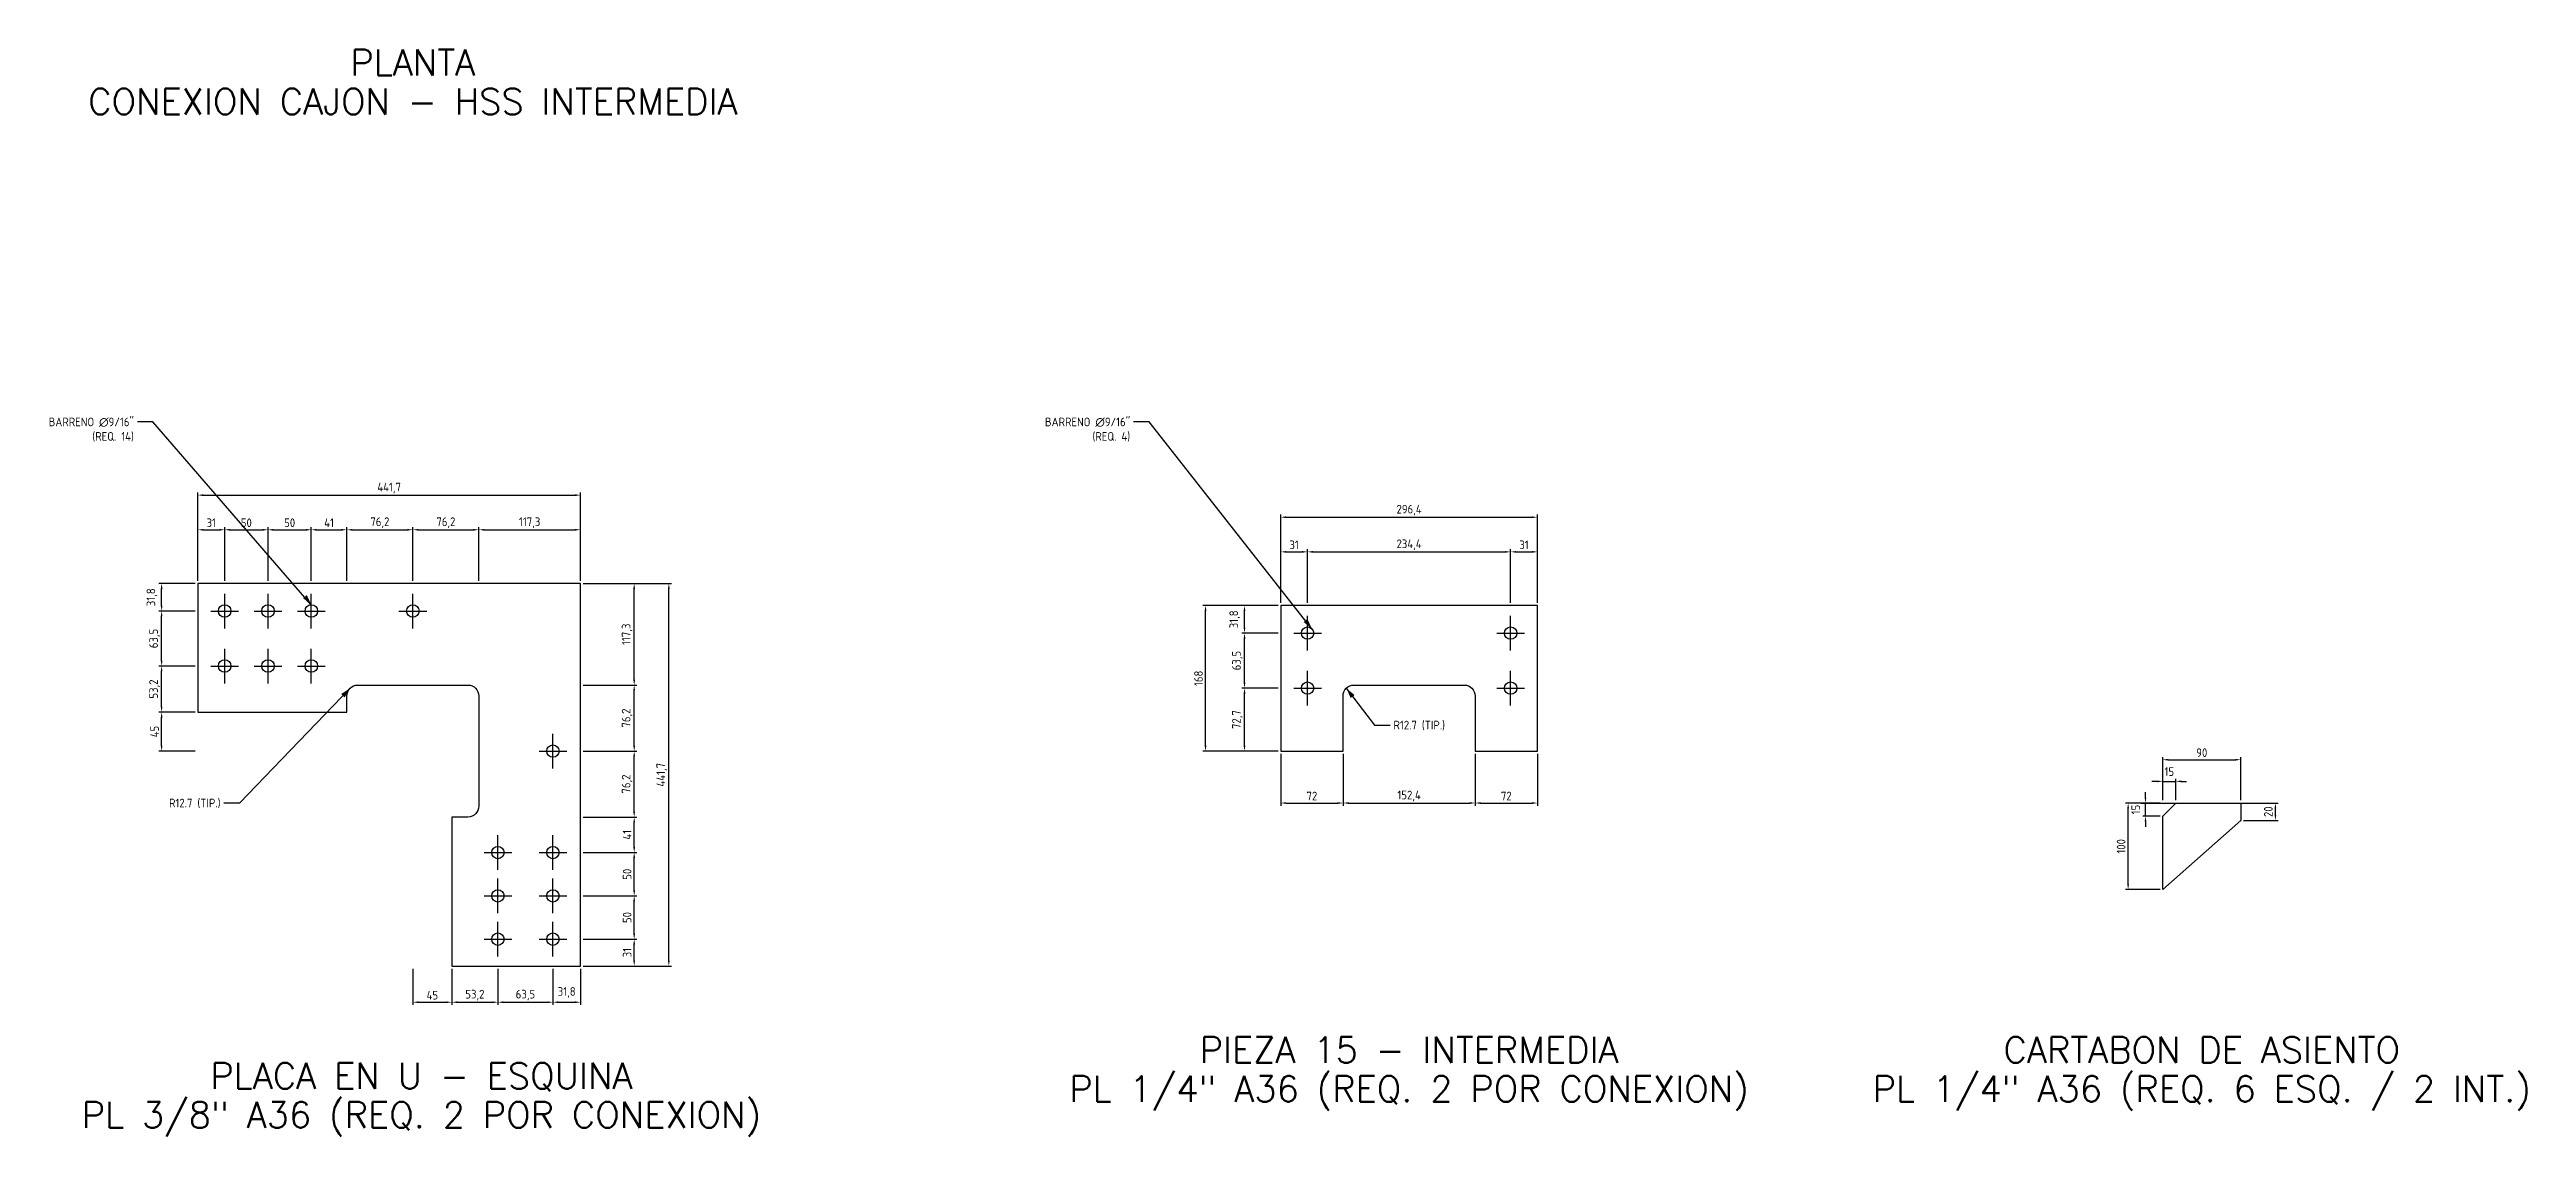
# Model space of a CAD drawing. Header units: millimetres. Extents: x -550 to 4085, y -3395 to 470.
# Drawn here: x -419 to 2440, y -3395 to -2140 of the extents above; entities that cross this region are included whole.
import ezdxf

# ---------------------------------------------------------------- set-up
doc = ezdxf.new("R2010")
doc.units = ezdxf.units.MM
doc.header["$LTSCALE"] = 5
doc.linetypes.add('CENTER', pattern=[50.8, 31.75, -6.35, 6.35, -6.35])
doc.layers.add('TRAZO-01', color=8, linetype='Continuous')
doc.layers.add('TRAZOS-01', color=8, linetype='Continuous')
doc.styles.add('ISO Proportional', font='isocp.shx')
doc.styles.add('X200-000', font='simplex.shx')
doc.dimstyles.new('STD 05', dxfattribs={"dimscale": 5, "dimtxt": 2, "dimasz": 1.25, "dimexe": 0.625, "dimexo": 0.625, "dimtad": 1, "dimzin": 12, "dimtxsty": 'ISO Proportional', "dimcen": 2.5, "dimclrt": 2, "dimazin": 3, "dimtfac": 1, "dimtmove": 0, "dimatfit": 1})

msp = doc.modelspace()

# ---------------------------------------------------------------- texts
at = {"layer": 'TRAZO-01', "color": 7, "char_height": 30, "attachment_point": 2, "style": 'X200-000'}
for s, insert in [('PLANTA', (0, -2140)), ('CONEXION CAJON - HSS INTERMEDIA', (0, -2185)), ('PIEZA 15 - INTERMEDIA', (1150, -3280)), ('CARTABON DE ASIENTO', (2065, -3280)), ('PLACA EN U - ESQUINA', (10, -3310)), ('PL 1/4" A36 (REQ. 2 POR CONEXION)', (1150, -3325)), ('PL 1/4" A36 (REQ. 6 ESQ. / 2 INT.)', (2065, -3325)), ('PL 3/8" A36 (REQ. 2 POR CONEXION)', (10, -3355))]:
    msp.add_mtext(s, dxfattribs=dict(at, insert=insert))
at = {"layer": 'TRAZOS-01', "color": 2, "char_height": 10, "style": 'ISO Proportional'}
for s, insert, attachment_point in [('BARRENO ∅9/16"\\P(REQ. 14)', (-322, -2565), 3), ('BARRENO ∅9/16"\\P(REQ. 4)', (828, -2565), 3), ('R12.7 (TIP.)', (1132, -2915), 1), ('R12.7 (TIP.)', (-222, -3005), 3)]:
    msp.add_mtext(s, dxfattribs=dict(at, insert=insert, attachment_point=attachment_point))

# ---------------------------------------------------------------- dimensions: what is measured, and where the dimension line sits
at = {"layer": 'TRAZO-01'}
for base, p1, p2 in [((-248.2, -2654.5), (-248.2, -2756.5), (193.5, -2756.5)), ((-248.2, -2694.5), (-248.2, -2756.5), (-217.2, -2756.5)), ((-217.2, -2694.5), (-217.2, -2756.5), (-167.2, -2756.5)), ((-167.2, -2694.5), (-167.2, -2756.5), (-117.2, -2756.5)), ((-117.2, -2694.5), (-117.2, -2756.5), (-76.2, -2756.5)), ((-76.2, -2694.5), (-76.2, -2756.5), (0, -2756.5)), ((0, -2694.5), (0, -2756.5), (76.2, -2756.5)), ((76.2, -2694.5), (76.2, -2756.5), (193.5, -2756.5)), ((0, -3240), (0, -3198.2), (45, -3198.2)), ((45, -3240), (45, -3198.2), (98.2, -3198.2)), ((98.2, -3240), (98.2, -3198.2), (161.7, -3198.2)), ((161.7, -3240), (161.7, -3198.2), (193.5, -3198.2))]:
    msp.add_linear_dim(base=base, p1=p1, p2=p2, dimstyle='STD 05', override={"dimrnd": 0.01}, dxfattribs=at).render()
for base, p1, p2 in [((1001.8, -2680), (1001.8, -2782), (1298.2, -2782)), ((1001.8, -2720), (1001.8, -2782), (1032.8, -2782)), ((1032.8, -2720), (1032.8, -2782), (1267.2, -2782)), ((1267.2, -2720), (1267.2, -2782), (1298.2, -2782)), ((1001.8, -3010), (1001.8, -2950), (1073.8, -2950)), ((1073.8, -3010), (1073.8, -2950), (1226.2, -2950)), ((1226.2, -3010), (1226.2, -2950), (1298.2, -2950)), ((2020, -2985), (2020, -3010), (2035, -3010)), ((2020, -2960), (2020, -3010), (2110, -3010))]:
    msp.add_linear_dim(base=base, p1=p1, p2=p2, dimstyle='STD 05', dxfattribs=at).render()
for base, p1, p2 in [((-290, -2788.3), (-248.2, -2788.3), (-248.2, -2756.5)), ((255.5, -2873.8), (193.5, -2873.8), (193.5, -2756.5)), ((295.5, -3198.2), (193.5, -3198.2), (193.5, -2756.5)), ((-290, -2851.8), (-248.2, -2851.8), (-248.2, -2788.3)), ((-290, -2905), (-248.2, -2905), (-248.2, -2851.8)), ((255.5, -2950), (193.5, -2950), (193.5, -2873.8)), ((-290, -2950), (-248.2, -2950), (-248.2, -2905)), ((255.5, -3026.2), (193.5, -3026.2), (193.5, -2950)), ((255.5, -3067.2), (193.5, -3067.2), (193.5, -3026.2)), ((255.5, -3117.2), (193.5, -3117.2), (193.5, -3067.2)), ((255.5, -3167.2), (193.5, -3167.2), (193.5, -3117.2)), ((255.5, -3198.2), (193.5, -3198.2), (193.5, -3167.2))]:
    msp.add_linear_dim(base=base, p1=p1, p2=p2, angle=90, dimstyle='STD 05', override={"dimrnd": 0.01}, dxfattribs=at).render()
for base, p1, p2 in [((915, -2950), (1001.8, -2950), (1001.8, -2782)), ((960, -2813.8), (1001.8, -2813.8), (1001.8, -2782)), ((960, -2877.3), (1001.8, -2877.3), (1001.8, -2813.8)), ((960, -2950), (1001.8, -2950), (1001.8, -2877.3)), ((2000, -3025), (2020, -3025), (2020, -3010)), ((1980, -3110), (2020, -3110), (2020, -3010)), ((2150, -3030), (2110, -3030), (2110, -3010))]:
    msp.add_linear_dim(base=base, p1=p1, p2=p2, angle=90, dimstyle='STD 05', dxfattribs=at).render()

# ---------------------------------------------------------------- linework, layer by layer
at = {"layer": 'TRAZOS-01', "color": 2}
for p, q in [((-300, -2570), (-318, -2570)), ((-117.2, -2781.2), (-300, -2570)), ((850, -2570), (832, -2570)), ((1037.852, -2808.748), (850, -2570)), ((-72.5, -2877.5), (-200, -3010)), ((1077.5, -2877.5), (1110, -2920)), ((1110, -2920), (1128, -2920)), ((-200, -3010), (-218, -3010))]:
    msp.add_line(p, q, dxfattribs=at)
at = {"layer": 'TRAZOS-01', "color": 1, "linetype": 'CENTER'}
for p, q in [((-217.2, -2808.3), (-217.2, -2768.3)), ((-167.2, -2808.3), (-167.2, -2768.3)), ((-117.2, -2808.3), (-117.2, -2768.3)), ((0, -2808.3), (0, -2768.3)), ((-233.2, -2788.3), (-201.2, -2788.3)), ((-183.2, -2788.3), (-151.2, -2788.3)), ((-133.2, -2788.3), (-101.2, -2788.3)), ((-16, -2788.3), (16, -2788.3)), ((1032.8, -2833.8), (1032.8, -2793.8)), ((1267.2, -2833.8), (1267.2, -2793.8)), ((1016.8, -2813.8), (1048.8, -2813.8)), ((1251.2, -2813.8), (1283.2, -2813.8)), ((-233.2, -2851.8), (-201.2, -2851.8)), ((-217.2, -2871.8), (-217.2, -2831.8)), ((-183.2, -2851.8), (-151.2, -2851.8)), ((-167.2, -2871.8), (-167.2, -2831.8)), ((-133.2, -2851.8), (-101.2, -2851.8)), ((-117.2, -2871.8), (-117.2, -2831.8)), ((1032.8, -2897.3), (1032.8, -2857.3)), ((1267.2, -2897.3), (1267.2, -2857.3)), ((1016.8, -2877.3), (1048.8, -2877.3)), ((1251.2, -2877.3), (1283.2, -2877.3)), ((161.7, -2970), (161.7, -2930)), ((145.7, -2950), (177.7, -2950)), ((1995, -3010), (2130, -3010)), ((98.2, -3087.2), (98.2, -3047.2)), ((161.7, -3087.2), (161.7, -3047.2)), ((82.2, -3067.2), (114.2, -3067.2)), ((145.7, -3067.2), (177.7, -3067.2)), ((98.2, -3137.2), (98.2, -3097.2)), ((161.7, -3137.2), (161.7, -3097.2)), ((82.2, -3117.2), (114.2, -3117.2)), ((145.7, -3117.2), (177.7, -3117.2)), ((82.2, -3167.2), (114.2, -3167.2)), ((98.2, -3187.2), (98.2, -3147.2)), ((145.7, -3167.2), (177.7, -3167.2)), ((161.7, -3187.2), (161.7, -3147.2))]:
    msp.add_line(p, q, dxfattribs=at)
at = {"layer": 'TRAZOS-01', "color": 41}
for points in [[(-248.2, -2905), (-76.2, -2905), (-76.2, -2886.5, -0.41421356), (-63.5, -2873.8), (63.5, -2873.8, -0.41421356), (76.2, -2886.5), (76.2, -3013.5, -0.41421356), (63.5, -3026.2), (45, -3026.2), (45, -3198.2), (193.5, -3198.2), (193.5, -2756.5), (-248.2, -2756.5)], [(1001.8, -2950), (1073.8, -2950), (1073.8, -2886.5, -0.41421356), (1086.5, -2873.8), (1213.5, -2873.8, -0.41421356), (1226.2, -2886.5), (1226.2, -2950), (1298.2, -2950), (1298.2, -2782), (1001.8, -2782)]]:
    msp.add_lwpolyline(points, format="xyb", close=True, dxfattribs=at)
msp.add_lwpolyline([(2035, -3010), (2110, -3010), (2110, -3030), (2020, -3110), (2020, -3025)], close=True, dxfattribs=at)
at = {"layer": 'TRAZOS-01', "color": 3}
for centre in [(-217.2, -2788.3), (-167.2, -2788.3), (-117.2, -2788.3), (0, -2788.3), (1032.8, -2813.8), (1267.2, -2813.8), (-217.2, -2851.8), (-167.2, -2851.8), (-117.2, -2851.8), (1032.8, -2877.3), (1267.2, -2877.3), (161.7, -2950), (98.2, -3067.2), (161.7, -3067.2), (98.2, -3117.2), (161.7, -3117.2), (98.2, -3167.2), (161.7, -3167.2)]:
    msp.add_circle(centre, 7.145, dxfattribs=at)
at = {"layer": 'TRAZOS-01', "color": 2}
for points in [[(-117.2, -2781.15), (-122.32, -2769.942), (-126.752, -2773.365)], [(1037.852, -2808.748), (1028.231, -2801.048), (1032.632, -2797.586)], [(-72.5, -2877.5), (-82.838, -2884.205), (-78.803, -2888.088)], [(1077.5, -2877.5), (1082.565, -2888.733), (1087.014, -2885.331)]]:
    msp.add_solid(points, dxfattribs=at)

msp.set_redraw_order([(e.dxf.handle, doc.entitydb.next_handle()) for e in msp.query("TEXT MTEXT ATTDEF DIMENSION ARC_DIMENSION")])  # texts and dimensions are drawn at this point

doc.saveas('drawing.dxf')
